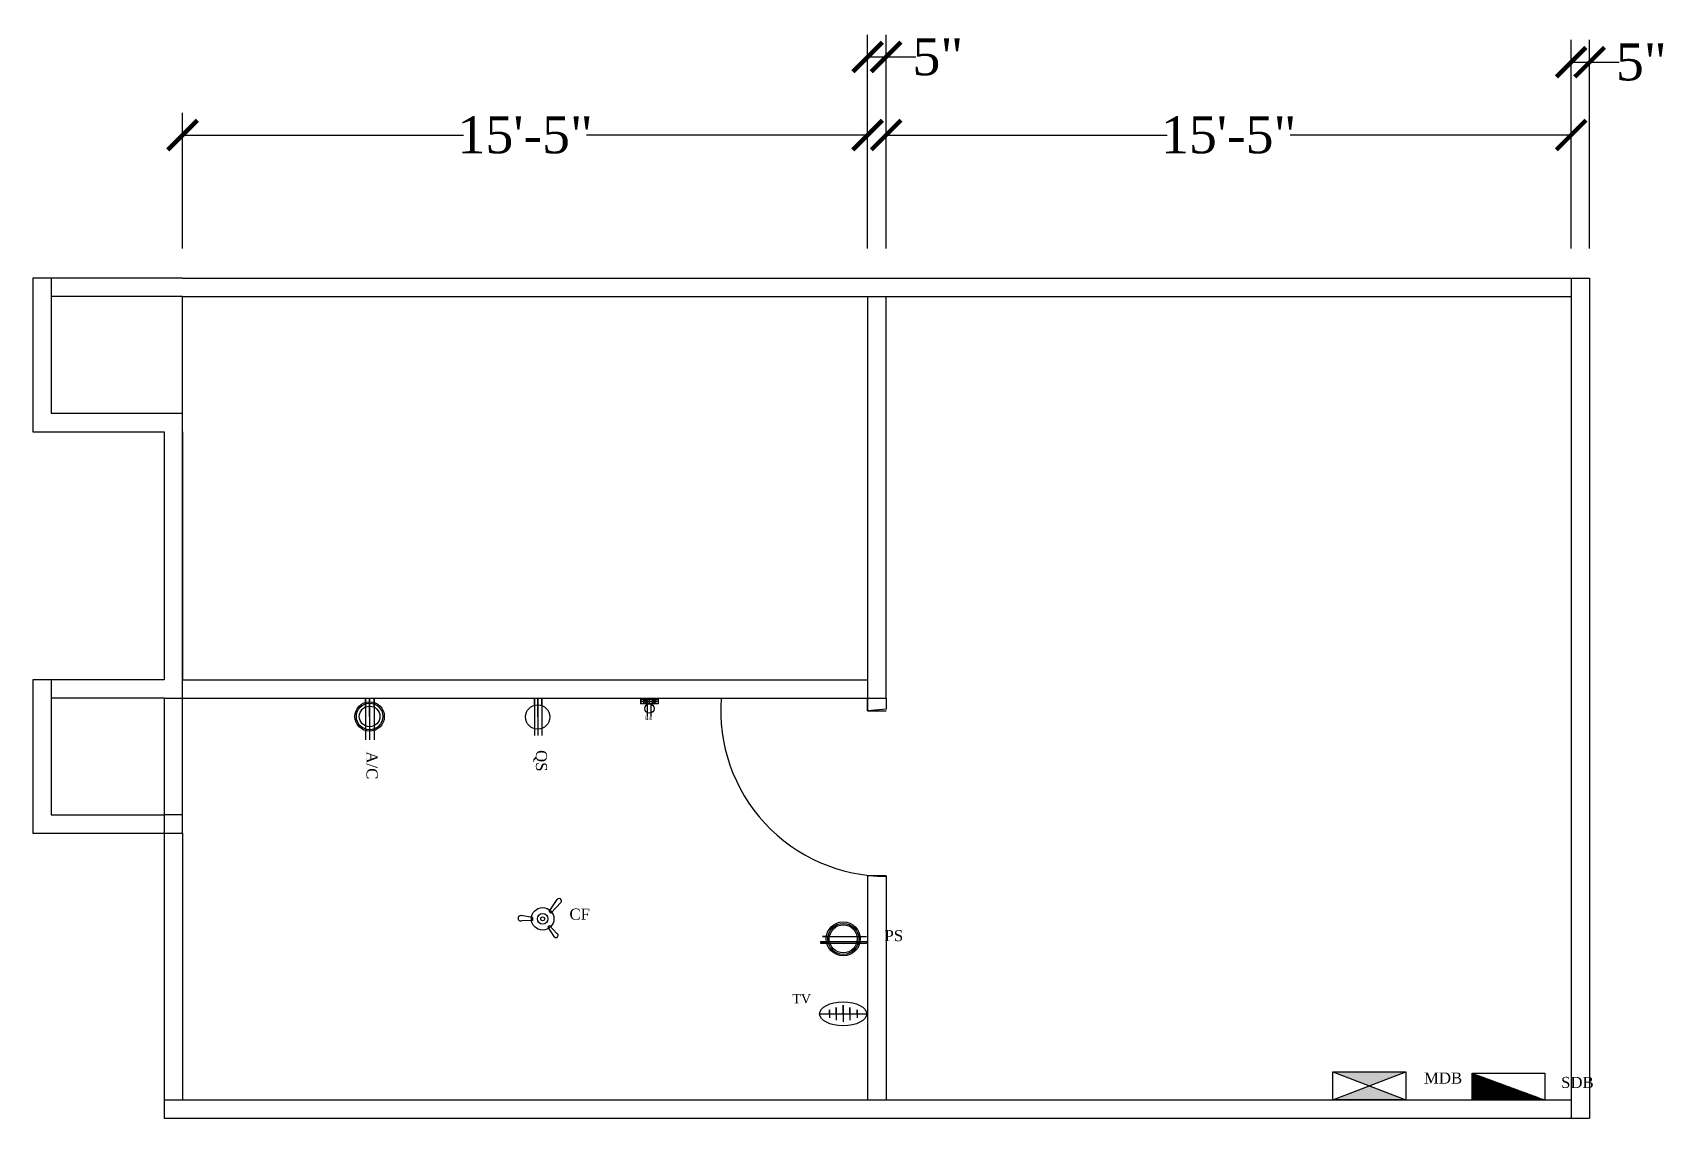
# Model space of a CAD drawing. Header units: inches. Extents: x -864 to 7238, y 1071 to 2315.
# Drawn here: x 6279.3 to 6720.8, y 1355.9 to 1649.2 of the extents above; entities that cross this region are included whole.
import ezdxf

# ---------------------------------------------------------------- set-up
doc = ezdxf.new("R2010")
doc.units = ezdxf.units.IN
for name, color, linetype in [('AC', 52, 'Continuous'), ('AS', 11, 'Continuous'), ('BP', 6, 'Continuous'), ('Door', 201, 'Continuous'), ('MDB', 1, 'Continuous'), ('PS', 22, 'Continuous'), ('QS', 20, 'Continuous'), ('SDB', 14, 'Continuous')]:
    doc.layers.add(name, color=color, linetype=linetype)
doc.styles.get("Standard").update_dxf_attribs({"font": 'times.ttf'})
doc.dimstyles.new('ISO-25$0', dxfattribs={"dimtxt": 10, "dimasz": 8, "dimexe": 6, "dimexo": 8, "dimgap": 0.09, "dimtad": 0, "dimtih": 1, "dimtoh": 1, "dimdec": 0, "dimzin": 0, "dimlunit": 3, "dimtxsty": 'Standard', "dimblk": 'ARCHTICK', "dimcen": 5.09, "dimadec": 0, "dimazin": 0, "dimtfac": 1, "dimtdec": 0, "dimtmove": 0, "dimatfit": 3, "dimldrblk": 'ARCHTICK', "dimfxl": 1, "dimarcsym": 0})

msp = doc.modelspace()

# ---------------------------------------------------------------- texts
at = {"color": 0, "char_height": 3, "attachment_point": 1, "rotation": 270}
for s, insert, width in [('{\\fTimes New Roman|b0|i0|c0|p18;A/C}', (6372.47, 1455.05), 9.2016), ('{\\fTimes New Roman|b0|i0|c0|p18;QS}', (6418.22, 1455.4), 10.4564)]:
    msp.add_mtext(s, dxfattribs=dict(at, insert=insert, width=width))
at = {"layer": 'AS', "insert": (6509.35, 1406.78), "char_height": 3, "width": 9.4107, "attachment_point": 1}
msp.add_mtext('{\\fTimes New Roman|b0|i0|c0|p18;\\C0;PS}', dxfattribs=at)
at = {"layer": 'BP', "char_height": 3, "attachment_point": 1}
for s, insert, width in [('{\\fTimes New Roman|b0|i0|c0|p18;\\C7;MDB}', (6655.05, 1368.29), 18.5099), ('{\\fTimes New Roman|b0|i0|c0|p18;\\C0;SDB}', (6692.08, 1367.11), 18.1283)]:
    msp.add_mtext(s, dxfattribs=dict(at, insert=insert, width=width))
at = {"layer": 'Door', "insert": (6484.47, 1389.49), "char_height": 2.5, "width": 5.9384, "attachment_point": 1}
msp.add_mtext('{\\C7;TV}', dxfattribs=at)

# ---------------------------------------------------------------- blocks, each defined once
blk = doc.blocks.new('_ArchTick')
at = {"color": 0, "linetype": 'ByBlock', "const_width": 0.15}
blk.add_lwpolyline([(-0.5, -0.5), (0.5, 0.5)], dxfattribs=at)
blk = doc.blocks.new('*D79')
at = {"layer": 'Defpoints', "color": 0}
for p in [(6504.8, 1621.57), (6319.8, 1582.91), (6504.8, 1582.91)]:
    blk.add_point(p, dxfattribs=at)
at = {"layer": 'Door', "color": 0, "lineweight": -2}
for p, q in [((6319.8, 1590.91), (6319.8, 1627.57)), ((6504.8, 1590.91), (6504.8, 1627.57)), ((6319.8, 1621.57), (6395.69, 1621.57)), ((6504.8, 1621.57), (6428.91, 1621.57))]:
    blk.add_line(p, q, dxfattribs=at)
at = {"layer": 'Door', "color": 0, "lineweight": -2, "xscale": 8, "yscale": 8, "zscale": 8, "rotation": 180}
blk.add_blockref('_ArchTick', (6319.8, 1621.57), dxfattribs=at)
at = {"layer": 'Door', "color": 0, "lineweight": -2, "xscale": 8, "yscale": 8, "zscale": 8}
blk.add_blockref('_ArchTick', (6504.8, 1621.57), dxfattribs=at)
at = {"layer": 'Door', "color": 0, "insert": (6412.3, 1621.57), "char_height": 10, "attachment_point": 5}
blk.add_mtext('15\'-5"', dxfattribs=at)
blk = doc.blocks.new('*D80')
at = {"layer": 'Defpoints', "color": 0}
for p in [(6509.8, 1642.66), (6504.8, 1582.91), (6509.8, 1582.91)]:
    blk.add_point(p, dxfattribs=at)
at = {"layer": 'Door', "color": 0, "lineweight": -2}
for p, q in [((6504.8, 1590.91), (6504.8, 1648.66)), ((6509.8, 1590.91), (6509.8, 1648.66)), ((6504.8, 1642.66), (6509.8, 1642.66)), ((6509.8, 1642.66), (6517.8, 1642.66))]:
    blk.add_line(p, q, dxfattribs=at)
at = {"layer": 'Door', "color": 0, "lineweight": -2, "xscale": 8, "yscale": 8, "zscale": 8, "rotation": 180}
blk.add_blockref('_ArchTick', (6504.8, 1642.66), dxfattribs=at)
at = {"layer": 'Door', "color": 0, "lineweight": -2, "xscale": 8, "yscale": 8, "zscale": 8}
blk.add_blockref('_ArchTick', (6509.8, 1642.66), dxfattribs=at)
at = {"layer": 'Door', "color": 0, "insert": (6523.75, 1642.66), "char_height": 10, "attachment_point": 5}
blk.add_mtext('5"', dxfattribs=at)
blk = doc.blocks.new('*D81')
at = {"layer": 'Defpoints', "color": 0}
for p in [(6694.8, 1621.57), (6509.8, 1582.91), (6694.8, 1582.91)]:
    blk.add_point(p, dxfattribs=at)
at = {"layer": 'Door', "color": 0, "lineweight": -2}
for p, q in [((6509.8, 1590.91), (6509.8, 1627.57)), ((6694.8, 1590.91), (6694.8, 1627.57)), ((6509.8, 1621.57), (6585.69, 1621.57)), ((6694.8, 1621.57), (6618.91, 1621.57))]:
    blk.add_line(p, q, dxfattribs=at)
at = {"layer": 'Door', "color": 0, "lineweight": -2, "xscale": 8, "yscale": 8, "zscale": 8, "rotation": 180}
blk.add_blockref('_ArchTick', (6509.8, 1621.57), dxfattribs=at)
at = {"layer": 'Door', "color": 0, "lineweight": -2, "xscale": 8, "yscale": 8, "zscale": 8}
blk.add_blockref('_ArchTick', (6694.8, 1621.57), dxfattribs=at)
at = {"layer": 'Door', "color": 0, "insert": (6602.3, 1621.57), "char_height": 10, "attachment_point": 5}
blk.add_mtext('15\'-5"', dxfattribs=at)
blk = doc.blocks.new('*D82')
at = {"layer": 'Defpoints', "color": 0}
for p in [(6699.8, 1641.26), (6694.8, 1582.91), (6699.8, 1582.91)]:
    blk.add_point(p, dxfattribs=at)
at = {"layer": 'Door', "color": 0, "lineweight": -2}
for p, q in [((6694.8, 1590.91), (6694.8, 1647.26)), ((6699.8, 1590.91), (6699.8, 1647.26)), ((6694.8, 1641.26), (6699.8, 1641.26)), ((6699.8, 1641.26), (6707.8, 1641.26))]:
    blk.add_line(p, q, dxfattribs=at)
at = {"layer": 'Door', "color": 0, "lineweight": -2, "xscale": 8, "yscale": 8, "zscale": 8, "rotation": 180}
blk.add_blockref('_ArchTick', (6694.8, 1641.26), dxfattribs=at)
at = {"layer": 'Door', "color": 0, "lineweight": -2, "xscale": 8, "yscale": 8, "zscale": 8}
blk.add_blockref('_ArchTick', (6699.8, 1641.26), dxfattribs=at)
at = {"layer": 'Door', "color": 0, "insert": (6713.75, 1641.26), "char_height": 10, "attachment_point": 5}
blk.add_mtext('5"', dxfattribs=at)
blk = doc.blocks.new('CF')
for p, q in [((6037.72, 1830.31), (6039.92, 1833.58)), ((6038.16, 1829.89), (6040.97, 1832.88)), ((6029.84, 1827.84), (6029.83, 1827.84)), ((6033.29, 1828.68), (6030.07, 1829.25)), ((6033.29, 1827.89), (6030.33, 1827.85)), ((6033.29, 1828.68), (6033.29, 1827.89)), ((6037.72, 1830.31), (6038.16, 1829.89)), ((6037.88, 1826.54), (6037.39, 1826.07)), ((6037.39, 1826.07), (6039.04, 1823.62)), ((6037.88, 1826.54), (6039.82, 1824.44))]:
    blk.add_line(p, q)
for radius in [3.04, 1.43, 0.523]:
    blk.add_circle((6035.99, 1828.35), radius)
for centre, radius, start, end in [((6040.43, 1833.24), 0.633, 316.8291, 156.5651), ((6030.07, 1828.52), 0.723, 70.015, 290.2697), ((6039.58, 1823.89), 0.604, 205.9029, 67.2743)]:
    blk.add_arc(centre, radius, start, end)
at = {"insert": (6043.22, 1831.13), "char_height": 3, "width": 24.2063, "attachment_point": 1}
blk.add_mtext('{\\fTimes New Roman|b0|i0|c0|p18;CF}', dxfattribs=at)
blk = doc.blocks.new('PB')
for p, q in [((5607.37, 1395.2), (5612.01, 1393.92)), ((5612.01, 1395.2), (5607.37, 1393.92)), ((5607.37, 1393.92), (5607.37, 1395.2)), ((5607.37, 1395.2), (5608.13, 1395.2)), ((5608.13, 1395.2), (5608.13, 1393.92)), ((5608.88, 1393.92), (5608.88, 1395.2)), ((5608.88, 1395.2), (5609.69, 1395.2)), ((5609.29, 1395.2), (5609.29, 1398.69)), ((5609.69, 1395.2), (5609.69, 1393.92)), ((5610.24, 1398.69), (5610.24, 1395.2)), ((5610.36, 1393.92), (5610.36, 1395.2)), ((5610.36, 1395.2), (5611.19, 1395.2)), ((5611.19, 1395.2), (5611.19, 1393.92)), ((5612.01, 1393.92), (5612.01, 1395.2)), ((5607.37, 1394.56), (5612.01, 1394.56)), ((5608.13, 1393.92), (5608.88, 1393.92)), ((5609.69, 1393.92), (5610.36, 1393.92)), ((5611.19, 1393.92), (5611.25, 1394.13))]:
    blk.add_line(p, q)
blk.add_lwpolyline([(5607.37, 1395.2), (5612.01, 1395.2), (5612.01, 1393.92), (5607.37, 1393.92)], close=True)
blk.add_circle((5609.69, 1396.49), 1.28)
at = {"insert": (5609.05, 1399.57), "char_height": 1, "width": 2.2568, "attachment_point": 1}
blk.add_mtext('PB', dxfattribs=at)

# ---------------------------------------------------------------- dimensions: what is measured, and where the dimension line sits
at = {"layer": 'Door'}
for base, p1, p2, picture, middle in [((6509.8, 1642.66), (6504.8, 1582.91), (6509.8, 1582.91), '*D80', (6523.75, 1642.66)), ((6699.8, 1641.26), (6694.8, 1582.91), (6699.8, 1582.91), '*D82', (6713.75, 1641.26)), ((6504.8, 1621.57), (6319.8, 1582.91), (6504.8, 1582.91), '*D79', (6412.3, 1621.57)), ((6694.8, 1621.57), (6509.8, 1582.91), (6694.8, 1582.91), '*D81', (6602.3, 1621.57))]:
    dim = msp.add_linear_dim(base=base, p1=p1, p2=p2, dimstyle='ISO-25$0', dxfattribs=at)
    dim.commit()
    dim.dimension.update_dxf_attribs({"geometry": picture, "text_midpoint": middle})

# ---------------------------------------------------------------- hatches: boundary and pattern name
at = {"layer": 'MDB'}
h = msp.add_hatch(color=256, dxfattribs=at)
h.paths.add_polyline_path([(6650.13, 1368.47), (6630.45, 1368.47), (6640.29, 1364.69)])
h.paths.add_polyline_path([(6640.29, 1364.69), (6630.45, 1360.91), (6650.13, 1360.91)])
at = {"layer": 'PS'}
h = msp.add_hatch(color=256, dxfattribs=at)
h.paths.add_polyline_path([(6493.7, 1403.65), (6492.1, 1403.65), (6492.1, 1403.25), (6493.79, 1403.25, -0.02234)])
h.paths.add_polyline_path([(6494.11, 1403.65), (6493.7, 1403.65, 0.02234), (6493.79, 1403.25), (6494.2, 1403.25, -0.024593)])
h.paths.add_polyline_path([(6494.52, 1403.65), (6494.11, 1403.65, 0.024593), (6494.2, 1403.25), (6494.62, 1403.25, -0.027368)])
h.paths.add_polyline_path([(6501.92, 1403.65), (6494.52, 1403.65, 0.027368), (6494.62, 1403.25), (6501.82, 1403.25, 0.027368)])
h.paths.add_polyline_path([(6502.33, 1403.65), (6501.92, 1403.65, -0.027368), (6501.82, 1403.25), (6502.24, 1403.25, 0.024593)])
h.paths.add_polyline_path([(6502.74, 1403.65), (6502.33, 1403.65, -0.024593), (6502.24, 1403.25), (6502.65, 1403.25, 0.02234)])
h.paths.add_polyline_path([(6504.51, 1403.65), (6502.74, 1403.65, -0.02234), (6502.65, 1403.25), (6504.51, 1403.25)])
at = {"layer": 'SDB'}
h = msp.add_hatch(dxfattribs=at)
h.set_pattern_fill('ANSI31', color=256, style=0)
h.set_pattern_definition([(45, (6462.55401, 1220.24437), (-0.08838835, 0.08838835), [])])
h.paths.add_polyline_path([(6668.05, 1368.14), (6668.05, 1360.91), (6687.73, 1360.91)])

# ---------------------------------------------------------------- linework, layer by layer
at = {"layer": 'AC'}
for p, q in [((6369.17, 1467.04), (6369.17, 1469.41)), ((6369.17, 1469.41), (6369.17, 1458.21)), ((6370.29, 1464.49), (6370.29, 1469.41)), ((6370.29, 1469.41), (6370.29, 1458.21)), ((6371.48, 1467), (6371.48, 1469.41)), ((6371.48, 1469.41), (6371.48, 1458.21))]:
    msp.add_line(p, q, dxfattribs=at)
for radius in [3.98, 3.58, 2.78]:
    msp.add_circle((6370.29, 1464.49), radius, dxfattribs=at)
at = {"layer": 'AS'}
for p, q in [((6498.19, 1384.13), (6498.19, 1386.48)), ((6498.19, 1386.48), (6498.19, 1381.98)), ((6491.82, 1384.13), (6504.57, 1384.13)), ((6494.48, 1384.13), (6494.48, 1385.19)), ((6494.48, 1385.19), (6494.48, 1383.07)), ((6496.29, 1384.13), (6496.29, 1385.87)), ((6496.29, 1385.87), (6496.29, 1382.47)), ((6500, 1384.13), (6500, 1385.87)), ((6500, 1385.87), (6500, 1382.47)), ((6501.97, 1384.13), (6501.97, 1385.19)), ((6501.97, 1385.19), (6501.97, 1383.07))]:
    msp.add_line(p, q, dxfattribs=at)
msp.add_ellipse((6498.19, 1384.13), major_axis=(-6.38, 0), ratio=0.505636, dxfattribs=at)
at = {"layer": 'Door'}
for p, q in [((6284.3, 1582.91), (6279.3, 1582.91)), ((6279.3, 1582.91), (6279.3, 1546.41)), ((6314.8, 1582.91), (6284.3, 1582.91)), ((6284.3, 1582.91), (6284.3, 1546.41)), ((6319.8, 1582.91), (6314.8, 1582.91)), ((6319.8, 1582.91), (6504.8, 1582.91)), ((6504.8, 1582.91), (6509.8, 1582.91)), ((6509.8, 1582.91), (6694.8, 1582.91)), ((6694.8, 1582.91), (6699.8, 1582.91)), ((6694.8, 1582.91), (6694.8, 1355.91)), ((6699.8, 1582.91), (6699.8, 1355.91)), ((6314.8, 1577.91), (6284.3, 1577.91)), ((6319.8, 1577.91), (6314.8, 1577.91)), ((6319.8, 1577.91), (6504.8, 1577.91)), ((6319.8, 1469.41), (6319.8, 1577.91)), ((6504.8, 1577.91), (6509.8, 1577.91)), ((6504.8, 1577.91), (6504.8, 1469.41)), ((6509.8, 1577.91), (6694.8, 1577.91)), ((6509.8, 1469.41), (6509.8, 1577.91)), ((6279.3, 1546.41), (6279.3, 1541.41)), ((6284.3, 1546.41), (6314.8, 1546.41)), ((6314.8, 1546.41), (6319.8, 1546.41)), ((6279.3, 1541.41), (6284.3, 1541.41)), ((6284.3, 1541.41), (6314.8, 1541.41)), ((6314.8, 1541.41), (6314.8, 1474.41)), ((6319.8, 1541.41), (6319.8, 1474.41)), ((6284.3, 1474.41), (6279.3, 1474.41)), ((6279.3, 1474.41), (6279.3, 1437.91)), ((6314.8, 1474.41), (6284.3, 1474.41)), ((6284.3, 1474.41), (6284.3, 1437.91)), ((6319.8, 1469.41), (6319.8, 1474.41)), ((6319.8, 1474.41), (6504.8, 1474.41)), ((6504.8, 1474.41), (6504.8, 1474.41)), ((6504.8, 1474.41), (6504.8, 1469.41)), ((6314.8, 1469.41), (6284.3, 1469.41)), ((6314.8, 1469.41), (6319.8, 1469.41)), ((6314.8, 1469.41), (6314.8, 1432.91)), ((6319.8, 1469.41), (6509.8, 1469.41)), ((6319.8, 1432.91), (6319.8, 1469.41)), ((6504.8, 1469.41), (6504.8, 1465.96)), ((6504.8, 1465.96), (6504.8, 1469.41)), ((6504.8, 1469.41), (6504.8, 1465.96)), ((6509.8, 1466.41), (6504.8, 1465.96)), ((6504.8, 1465.96), (6509.8, 1465.96)), ((6509.8, 1469.41), (6509.8, 1466.41)), ((6279.3, 1437.91), (6279.3, 1432.91)), ((6284.3, 1437.91), (6314.8, 1437.91)), ((6319.8, 1437.91), (6314.8, 1437.91)), ((6319.8, 1432.91), (6319.8, 1437.91)), ((6319.8, 1437.91), (6319.8, 1437.91)), ((6279.3, 1432.91), (6284.3, 1432.91)), ((6284.3, 1432.91), (6314.8, 1432.91)), ((6314.8, 1432.91), (6314.8, 1365.91)), ((6314.8, 1432.91), (6319.8, 1432.91)), ((6319.8, 1432.91), (6319.8, 1365.91)), ((6504.8, 1421.41), (6504.8, 1421.41)), ((6509.8, 1421.41), (6504.8, 1421.41)), ((6504.8, 1421.41), (6504.8, 1360.91)), ((6509.8, 1421.41), (6509.8, 1360.91)), ((6314.8, 1365.91), (6314.8, 1360.91)), ((6319.8, 1365.91), (6319.8, 1360.91)), ((6314.8, 1360.91), (6314.8, 1355.91)), ((6314.8, 1360.91), (6499.8, 1360.91)), ((6499.8, 1360.91), (6504.8, 1360.91)), ((6504.8, 1360.91), (6689.8, 1360.91)), ((6504.8, 1360.91), (6509.8, 1360.91)), ((6689.8, 1360.91), (6694.8, 1360.91)), ((6314.8, 1355.91), (6499.8, 1355.91)), ((6499.8, 1355.91), (6504.8, 1355.91)), ((6504.8, 1355.91), (6689.8, 1355.91)), ((6689.8, 1355.91), (6694.8, 1355.91)), ((6694.8, 1355.91), (6699.8, 1355.91))]:
    msp.add_line(p, q, dxfattribs=at)
msp.add_arc((6509.8, 1465.96), 44.66, 175.5715, 270, dxfattribs=at)
at = {"layer": 'MDB'}
for p, q in [((6630.45, 1368.47), (6650.13, 1360.91)), ((6630.45, 1360.91), (6650.13, 1368.47))]:
    msp.add_line(p, q, dxfattribs=at)
msp.add_lwpolyline([(6630.45, 1368.47), (6650.13, 1368.47), (6650.13, 1360.91), (6630.45, 1360.91)], close=True, dxfattribs=at)
at = {"layer": 'PS'}
msp.add_line((6504.51, 1403.65), (6504.51, 1403.25), dxfattribs=at)
at = {"layer": 'QS'}
for p, q in [((6414.8, 1467.52), (6414.8, 1469.41)), ((6414.8, 1469.41), (6414.8, 1459.38)), ((6415.69, 1464.35), (6415.69, 1469.41)), ((6415.69, 1469.41), (6415.69, 1459.38)), ((6416.79, 1467.45), (6416.79, 1469.41)), ((6416.79, 1469.41), (6416.79, 1459.38))]:
    msp.add_line(p, q, dxfattribs=at)
msp.add_circle((6415.69, 1464.35), 3.29, dxfattribs=at)
at = {"layer": 'SDB', "color": 22}
for p, q in [((6493.69, 1405.03), (6492.61, 1405.03)), ((6492.61, 1405.03), (6504.51, 1405.03)), ((6492.1, 1403.65), (6504.51, 1403.65)), ((6493.79, 1403.25), (6492.1, 1403.25)), ((6492.1, 1403.25), (6504.51, 1403.25))]:
    msp.add_line(p, q, dxfattribs=at)
at = {"layer": 'SDB'}
msp.add_line((6492.1, 1403.65), (6492.1, 1403.25), dxfattribs=at)
msp.add_lwpolyline([(6668.05, 1368.14), (6687.73, 1368.14), (6687.73, 1360.91), (6668.05, 1360.91)], close=True, dxfattribs=at)
at = {"layer": 'SDB', "color": 22}
for radius in [4.58, 4.18, 3.78]:
    msp.add_circle((6498.22, 1404.39), radius, dxfattribs=at)

# ---------------------------------------------------------------- block references
at = {"rotation": 180}
msp.add_blockref('PB', (12055.56, 2863.12), dxfattribs=at)
at = {"layer": 'Door'}
msp.add_blockref('CF', (381.04, -418.55), dxfattribs=at)

msp.set_redraw_order([(e.dxf.handle, doc.entitydb.next_handle()) for e in msp.query("TEXT MTEXT ATTDEF DIMENSION ARC_DIMENSION")])  # texts and dimensions are drawn at this point

doc.saveas('drawing.dxf')
